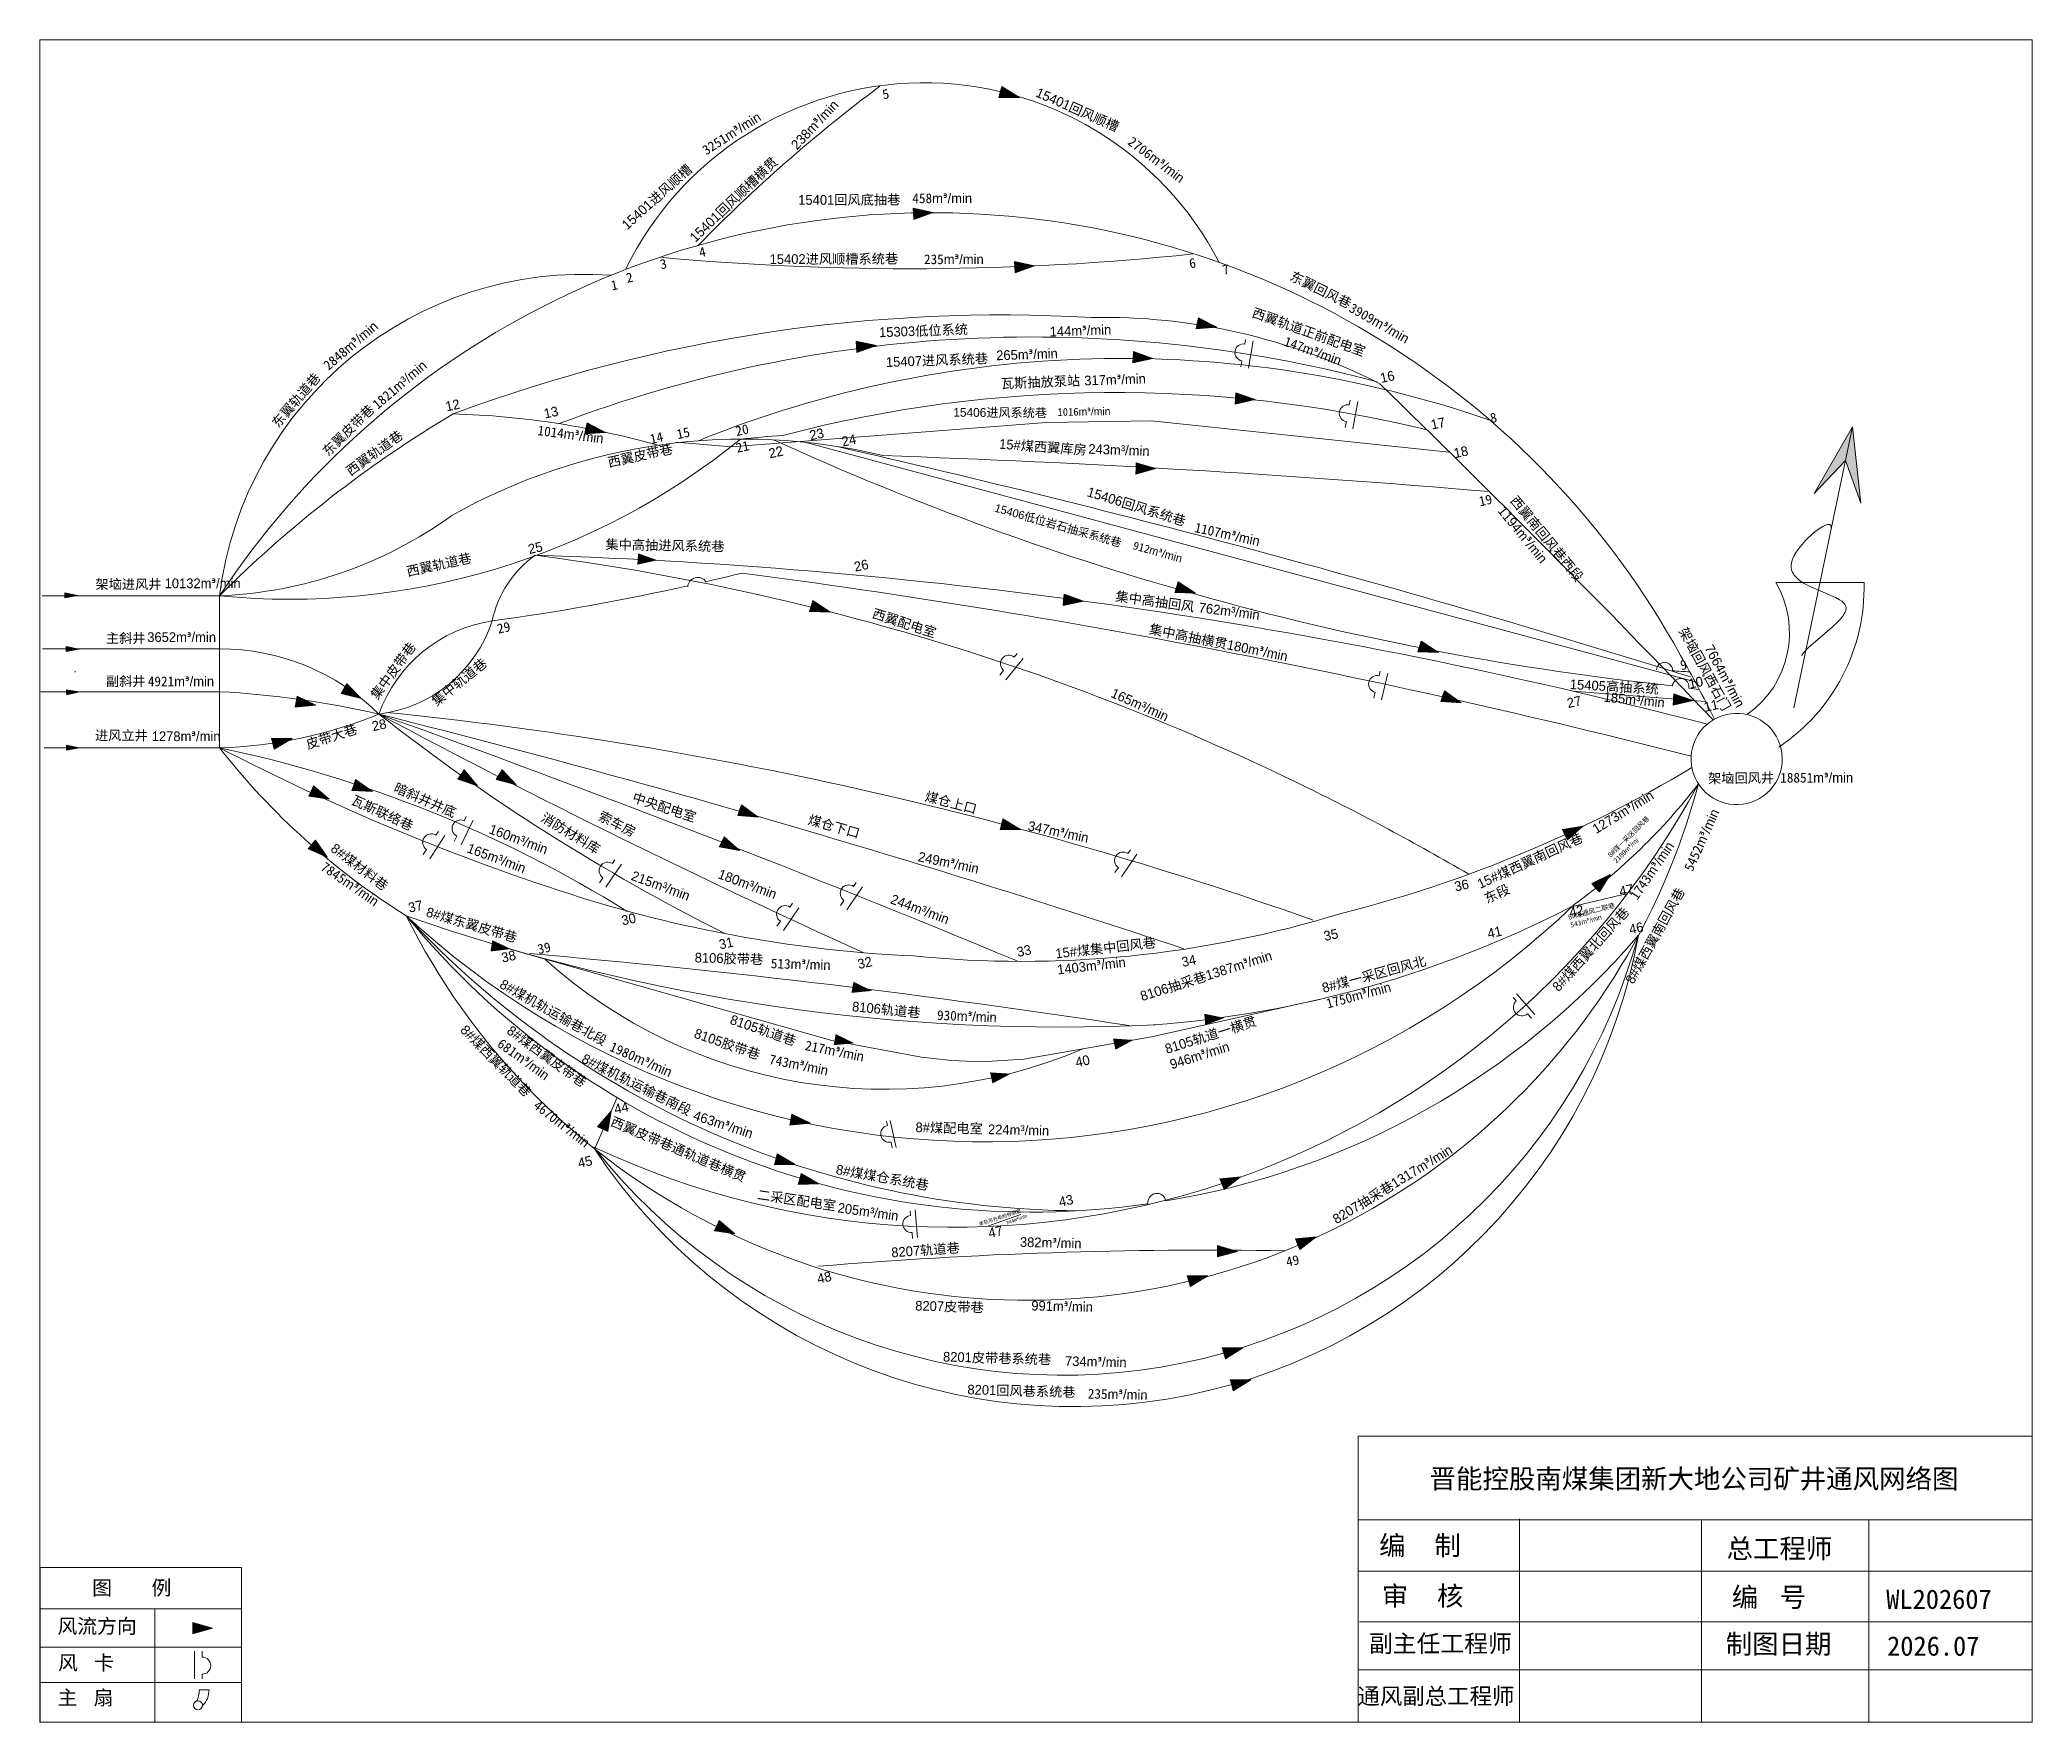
# Model space of a CAD drawing. Header units: inches. Extents: x -68206375 to -3746571, y -2437753 to 159051817.
# Drawn here: x -6213258 to -3746571, y -2437753 to -355239 of the extents above; entities outside this region: 4.
import ezdxf

# ---------------------------------------------------------------- set-up
doc = ezdxf.new("R2010")
doc.units = ezdxf.units.IN
doc.header["$MEASUREMENT"] = 0
doc.layers.get('0').update_dxf_attribs({"lineweight": 0})
doc.styles.add('宋体', font='')
doc.styles.get('宋体').set_extended_font_data('宋体')

msp = doc.modelspace()

# ---------------------------------------------------------------- texts
at = {"attachment_point": 1, "style": '宋体'}
for s, insert, char_height, width, rotation in [('\\pxsm0.96,ql;5\\P', (-5171281, -417288), 12000, 8777.68, 12.300956), ('{\\fￋￎￌ￥|b0|i0|c134|p0;15401}回风顺槽', (-4976600, -413978), 12000, 125856.57, 336.347291), ('{\\fￋￎￌ￥|b0|i0|c134|p0;238m\\fISOCPEUR|b0|i0|c134|p34;³\\fￋￎￌ￥|b0|i0|c134|p0;/min}', (-5284484, -483882), 12000, 78999.1, 46.579683), ('3251{\\fￋￎￌ￥|b0|i0|c134|p0;m\\fISOCPEUR|b0|i0|c134|p34;³\\fￋￎￌ￥|b0|i0|c134|p0;/min}', (-5394666, -488192), 12000, 87776.78, 32.631002), ('2706{\\fￋￎￌ￥|b0|i0|c134|p0;m\\fISOCPEUR|b0|i0|c134|p34;³\\fￋￎￌ￥|b0|i0|c134|p0;/min}', (-4860236, -474161), 12000, 87776.78, 323.123638), ('{\\fￋￎￌ￥|b0|i0|c134|p0;15401}进风顺槽', (-5494147, -582198), 12000, 129958.51, 42.308557), ('{\\fￋￎￌ￥|b0|i0|c134|p0;15401}回风顺槽横贯', (-5409900, -597971), 12000, 162601.63, 43.862569), ('{\\fￋￎￌ￥|b0|i0|c134|p0;15401}回风底抽巷', (-5274349, -547463), 12000, 178343.26, 0.194098), ('458{\\fￋￎￌ￥|b0|i0|c134|p0;m\\fISOCPEUR|b0|i0|c134|p34;³\\fￋￎￌ￥|b0|i0|c134|p0;/min}', (-5133013, -545414), 12000, 78999.1, 0.051865), ('\\pxsm0.96,ql;4\\P', (-5398305, -612856), 12000, 8777.68, 12.300956), ('\\pxsm0.96,ql;3\\P', (-5446617, -627591), 12000, 8777.68, 12.300956), ('{\\fￋￎￌ￥|b0|i0|c134|p0;15402}进风顺槽系统巷', (-5309773, -620695), 12000, 178343.26, 0.194098), ('235{\\fￋￎￌ￥|b0|i0|c134|p0;m\\fISOCPEUR|b0|i0|c134|p34;³\\fￋￎￌ￥|b0|i0|c134|p0;/min}', (-5118615, -620876), 12000, 78999.1, 0.051865), ('\\pxsm0.96,ql;6\\P', (-4791488, -626608), 12000, 8777.68, 12.300956), ('\\pxsm0.96,ql;7\\P', (-4750220, -634397), 12000, 8777.68, 12.300956), ('\\pxsm0.96,ql;1\\P', (-5507330, -653793), 12000, 8777.68, 12.300956), ('\\pxsm0.96,ql;2\\P', (-5488505, -644387), 12000, 8777.68, 12.300956), ('\\pxsm0.96,ql;\\fￋￎￌ￥|b0|i0;东翼回风巷\\fￋￎￌ￥|b0|i0;\\P', (-4661431, -641004), 12000, 87767.78, 333.737735), ('\\pxsm0.96,ql;\\fￋￎￌ￥|b0|i0;西翼轨道正前配电室\\fￋￎￌ￥|b0|i0;\\P', (-4709497, -686345), 12000, 157982, 340.369421), ('3909{\\fￋￎￌ￥|b0|i0|c134|p0;m\\fISOCPEUR|b0|i0|c134|p34;³\\fￋￎￌ￥|b0|i0|c134|p0;/min}', (-4587594, -680444), 12000, 87776.78, 330.262345), ('2848{\\fￋￎￌ￥|b0|i0|c134|p0;m\\fISOCPEUR|b0|i0|c134|p34;³\\fￋￎￌ￥|b0|i0|c134|p0;/min}', (-5863605, -755773), 12000, 87776.78, 40.415457), ('{\\fￋￎￌ￥|b0|i0|c134|p0;15303}低位系统', (-5174463, -711414), 12000, 123611.94, 2.190296), ('{\\fￋￎￌ￥|b0|i0|c134|p0;144m\\fISOCPEUR|b0|i0|c134|p34;³\\fￋￎￌ￥|b0|i0|c134|p0;/min}', (-4963185, -710458), 12000, 78999.1, 1.955612), ('{\\fￋￎￌ￥|b0|i0|c134|p0;265m\\fISOCPEUR|b0|i0|c134|p34;³\\fￋￎￌ￥|b0|i0|c134|p0;/min}', (-5029380, -739911), 12000, 78999.1, 1.955612), ('147{\\fￋￎￌ￥|b0|i0|c134|p0;m\\fISOCPEUR|b0|i0|c134|p34;³\\fￋￎￌ￥|b0|i0|c134|p0;/min}', (-4669956, -722181), 12000, 78999.1, 340.23142), ('\\pxsm0.96,ql;1821\\fￋￎￌ￥|b0|i0;m³/min\\fￋￎￌ￥|b0|i0;\\P', (-5802857, -804112), 12000, 87776.78, 40.415457), ('{\\fￋￎￌ￥|b0|i0|c134|p0;15407}进风系统巷', (-5165970, -748283), 12000, 142764.85, 2.190296), ('\\pxsm0.96,ql;\\fￋￎￌ￥|b0|i0;东翼轨道巷\\fￋￎￌ￥|b0|i0;\\P', (-5927276, -828497), 12000, 87767.78, 49.399845), ('\\pxsm0.96,ql;\\fￋￎￌ￥|b0|i0;瓦斯抽放泵站\\fￋￎￌ￥|b0|i0;\\P', (-5023655, -774669), 12000, 105321.33, 2.190296), ('{\\fￋￎￌ￥|b0|i0|c134|p0;317m\\fISOCPEUR|b0|i0|c134|p34;³\\fￋￎￌ￥|b0|i0|c134|p0;/min}', (-4920356, -771043), 12000, 78999.1, 1.955612), ('\\pxsm0.96,ql;\\fￋￎￌ￥|b0|i0;16\\fￋￎￌ￥|b0|i0;\\P', (-4554936, -768336), 12000, 17555.36, 12.300956), ('\\pxsm0.96,ql;\\fￋￎￌ￥|b0|i0;东翼皮带巷\\fￋￎￌ￥|b0|i0;\\P', (-5864885, -862831), 12000, 87767.78, 44.402443), ('\\pxsm0.96,ql;\\fￋￎￌ￥|b0|i0;12\\fￋￎￌ￥|b0|i0;\\P', (-5712169, -803550), 12000, 17555.36, 12.300956), ('\\pxsm0.96,ql;\\fￋￎￌ￥|b0|i0;13\\fￋￎￌ￥|b0|i0;\\P', (-5590416, -812399), 12000, 17555.36, 12.300956), ('{\\fￋￎￌ￥|b0|i0|c134|p0;15406}进风系统巷', (-5082263, -810732), 11001.61, 184231.22, 359.567606), ('1016{\\fￋￎￌ￥|b0|i0|c134|p0;m\\fISOCPEUR|b0|i0|c134|p34;³\\fￋￎￌ￥|b0|i0|c134|p0;/min}', (-4953341, -811153), 9576.21, 63042.65, 0.851441), ('1014{\\fￋￎￌ￥|b0|i0|c134|p0;m\\fISOCPEUR|b0|i0|c134|p34;³\\fￋￎￌ￥|b0|i0|c134|p0;/min}', (-5596112, -832525), 12000, 87776.78, 352.745303), ('\\pxsm0.96,ql;15\\P', (-5425947, -837881), 12000, 17555.36, 12.300956), ('\\pxsm0.96,ql;20\\P', (-5353109, -834077), 12000, 17555.36, 12.300956), ('\\pxsm0.96,ql;\\fￋￎￌ￥|b0|i0;23\\fￋￎￌ￥|b0|i0;\\P', (-5261462, -839386), 12000, 17555.36, 12.300956), ('\\pxsm0.96,ql;\\fￋￎￌ￥|b0|i0;17\\fￋￎￌ￥|b0|i0;\\P', (-4492245, -826101), 12000, 17555.36, 12.300956), ('\\pxsm0.96,ql;8\\P', (-4418853, -817906), 12000, 17555.36, 12.300956), ('\\pxsm0.96,ql;\\fￋￎￌ￥|b0|i0;西翼轨道巷\\fￋￎￌ￥|b0|i0;\\P', (-5835825, -885828), 12000, 87767.78, 35.98114), ('\\pxsm0.96,ql;\\fￋￎￌ￥|b0|i0;西翼皮带巷\\fￋￎￌ￥|b0|i0;\\P', (-5511315, -872645), 12000, 87767.78, 12.300956), ('\\pxsm0.96,ql;14\\P', (-5459025, -843943), 12000, 17555.36, 12.300956), ('\\pxsm0.96,ql;21\\P', (-5352533, -854790), 12000, 17555.36, 12.300956), ('\\pxsm0.96,ql;\\fￋￎￌ￥|b0|i0;22\\fￋￎￌ￥|b0|i0;\\P', (-5311961, -861662), 12000, 17555.36, 12.300956), ('\\pxsm0.96,ql;\\fￋￎￌ￥|b0|i0;24\\fￋￎￌ￥|b0|i0;\\P', (-5221604, -847063), 12000, 17555.36, 12.300956), ('\\pxsm0.96,ql;\\fￋￎￌ￥|b0|i0;15#煤西翼库房\\fￋￎￌ￥|b0|i0;\\P', (-5025055, -849327), 12000, 114100.81, 355.964598), ('\\pxsm0.96,ql;\\fￋￎￌ￥|b0|i0;243m³/min\\fￋￎￌ￥|b0|i0;\\P', (-4914812, -855541), 12000, 78999.1, 357.848727), ('\\pxsm0.96,ql;\\fￋￎￌ￥|b0|i0;18\\fￋￎￌ￥|b0|i0;\\P', (-4463825, -861459), 12000, 17555.36, 12.300956), ('{\\fￋￎￌ￥|b0|i0|c134|p0;15406}回风系统巷', (-4914116, -908469), 12000, 144586.64, 342.878542), ('{\\fￋￎￌ￥|b0|i0|c134|p0;15406}低位岩石抽采系统巷', (-5029201, -929281), 10135.57, 209985.7, 344.215506), ('\\pxsm0.96,ql;19\\P', (-4432668, -920980), 12000, 17555.36, 12.300956), ('西翼南回风巷西段{\\fￋￎￌ￥|b0|i0|c134|p0;1194m\\fISOCPEUR|b0|i0|c134|p34;³\\fￋￎￌ￥|b0|i0|c134|p0;/min}', (-4384348, -918302), 12000, 146218.94, 309.427902), ('1107{\\fￋￎￌ￥|b0|i0|c134|p0;m\\fISOCPEUR|b0|i0|c134|p34;³\\fￋￎￌ￥|b0|i0|c134|p0;/min}', (-4781886, -952621), 12000, 87776.78, 347.656571), ('\\pxsm0.96,ql;\\fￋￎￌ￥|b0|i0;25\\fￋￎￌ￥|b0|i0;\\P', (-5609822, -980060), 12000, 17555.36, 12.300956), ('\\pxsm0.96,ql;\\fￋￎￌ￥|b0|i0;集中高抽进风系统巷\\fￋￎￌ￥|b0|i0;\\P', (-5512902, -973708), 12000, 157982, 358.997396), ('912{\\fￋￎￌ￥|b0|i0|c134|p0;m\\fISOCPEUR|b0|i0|c134|p34;³\\fￋￎￌ￥|b0|i0|c134|p0;/min}', (-4857844, -975795), 10135.57, 66725.1, 344.215506), ('\\pxsm0.96,ql;\\fￋￎￌ￥|b0|i0;西翼轨道巷\\fￋￎￌ￥|b0|i0;\\P', (-5760448, -1007741), 12000, 87767.78, 12.300956), ('\\pxsm0.96,ql;\\fￋￎￌ￥|b0|i0;26\\fￋￎￌ￥|b0|i0;\\P', (-5206287, -1001920), 12000, 17555.36, 12.300956), ('{\\fￋￎￌ￥|b0|i0|c134|p0;10132m\\fISOCPEUR|b0|i0|c134|p34;³\\fￋￎￌ￥|b0|i0|c134|p0;/min}', (-6058781, -1022029), 12000, 87776.78, 0.026426), ('\\pxsm0.96,ql;\\fￋￎￌ￥|b0|i0;西翼配电室\\fￋￎￌ￥|b0|i0;\\P', (-5180024, -1058787), 12000, 87767.78, 342.000963), ('\\pxsm0.96,ql;\\fￋￎￌ￥|b0|i0;集中高抽回风\\fￋￎￌ￥|b0|i0;\\P', (-4880379, -1037689), 12000, 105321.33, 352.076738), ('\\pxsm0.96,ql;\\fￋￎￌ￥|b0|i0;762m³/min\\fￋￎￌ￥|b0|i0;\\P', (-4777499, -1051862), 12000, 78999.1, 352.876502), ('\\pxsm0.96,ql;29\\P', (-5648243, -1078688), 12000, 17555.36, 12.300956), ('集中高抽横贯{\\fￋￎￌ￥|b0|i0|c134|p0;180m\\fISOCPEUR|b0|i0|c134|p34;³\\fￋￎￌ￥|b0|i0|c134|p0;/min}', (-4838239, -1078268), 12000, 199645.6, 348.597086), ('架垴回风西石门', (-4174085, -1080819), 12000, 140202.4, 298.738019), ('{\\fￋￎￌ￥|b0|i0|c134|p0;3652m\\fISOCPEUR|b0|i0|c134|p34;³\\fￋￎￌ￥|b0|i0|c134|p0;/min}', (-6080291, -1088605), 12000, 87776.78, 0.026426), ('\\pxsm0.96,ql;\\fￋￎￌ￥|b0|i0;集中皮带巷\\fￋￎￌ￥|b0|i0;\\P', (-5804971, -1165696), 12000, 87767.78, 53.807556), ('{\\fￋￎￌ￥|b0|i0|c134|p0;7664m\\fISOCPEUR|b0|i0|c134|p34;³\\fￋￎￌ￥|b0|i0|c134|p0;/min}', (-4142133, -1102308), 12000, 87776.78, 298.25871), ('\\pxsm0.96,ql;\\fￋￎￌ￥|b0|i0;集中轨道巷\\fￋￎￌ￥|b0|i0;\\P', (-5729662, -1171195), 12000, 87767.78, 38.883027), ('\\pxsm0.96,ql;9\\P', (-4183399, -1123845), 12000, 17555.36, 12.300956), ('4921{\\fￋￎￌ￥|b0|i0|c134|p0;m\\fISOCPEUR|b0|i0|c134|p34;³\\fￋￎￌ￥|b0|i0|c134|p0;/min}', (-6079598, -1143392), 12000, 87776.78, 0.026426), ('\\pxsm0.96,ql;\\fￋￎￌ￥|b0|i0;165m³/min\\fￋￎￌ￥|b0|i0;\\P', (-4883436, -1157289), 12000, 78999.1, 335.85358), ('{\\fￋￎￌ￥|b0|i0|c134|p0;15405}高抽系统', (-4318545, -1146889), 12000, 125480.8, 356.927139), ('\\pxsm0.96,ql;\\fￋￎￌ￥|b0|i0;10\\fￋￎￌ￥|b0|i0;\\P', (-4172988, -1146806), 12000, 17555.36, 12.300956), ('\\pxsm0.96,ql;\\fￋￎￌ￥|b0|i0;27\\fￋￎￌ￥|b0|i0;\\P', (-4323575, -1170802), 12000, 17555.36, 12.300956), ('\\pxsm0.96,ql;\\fￋￎￌ￥|b0|i0;185m³/min\\fￋￎￌ￥|b0|i0;\\P', (-4276353, -1162483), 12000, 78999.1, 354.38884), ('\\pxsm0.96,ql;\\fￋￎￌ￥|b0|i0;11\\fￋￎￌ￥|b0|i0;\\P', (-4154064, -1175445), 12000, 17555.36, 12.300956), ('\\pxsm0.96,ql;\\fￋￎￌ￥|b0|i0;皮带大巷\\fￋￎￌ￥|b0|i0;\\P', (-5885195, -1222034), 12000, 70214.22, 17.793509), ('\\pxsm0.96,ql;\\fￋￎￌ￥|b0|i0;28\\fￋￎￌ￥|b0|i0;\\P', (-5803162, -1199402), 12000, 17555.36, 12.300956), ('{\\fￋￎￌ￥|b0|i0|c134|p0;1278m\\fISOCPEUR|b0|i0|c134|p34;³\\fￋￎￌ￥|b0|i0|c134|p0;/min}', (-6074740, -1211356), 12000, 87776.78, 0.026426), ('\\pxsm0.96,ql;\\fￋￎￌ￥|b0|i0;暗斜井井底\\fￋￎￌ￥|b0|i0;\\P', (-5771304, -1274309), 12000, 87767.78, 336.320172), ('\\pxsm0.96,ql;\\fￋￎￌ￥|b0|i0;架垴回风井\\fￋￎￌ￥|b0|i0;\\P', (-4147905, -1263460), 12000, 87767.78, 0.627395), ('18851{\\fￋￎￌ￥|b0|i0|c134|p0;m\\fISOCPEUR|b0|i0|c134|p34;³\\fￋￎￌ￥|b0|i0|c134|p0;/min}', (-4058472, -1262605), 12000, 96554.46, 0.026426), ('\\pxsm0.96,ql;\\fￋￎￌ￥|b0|i0;瓦斯联络巷\\fￋￎￌ￥|b0|i0;\\P', (-5823927, -1289544), 12000, 87767.78, 335.468896), ('\\pxsm0.96,ql;\\fￋￎￌ￥|b0|i0;中央配电室\\fￋￎￌ￥|b0|i0;\\P', (-5477053, -1286496), 12000, 87767.78, 341.578697), ('\\pxsm0.96,ql;\\fￋￎￌ￥|b0|i0;煤仓上口\\fￋￎￌ￥|b0|i0;\\P', (-5115305, -1285318), 12000, 70214.22, 345.285885), ('{\\fￋￎￌ￥|b0|i0|c134|p0;1273m\\fISOCPEUR|b0|i0|c134|p34;³\\fￋￎￌ￥|b0|i0|c134|p0;/min}', (-4292577, -1328262), 12000, 87776.78, 31.555411), ('\\pxsm0.96,ql;\\fￋￎￌ￥|b0|i0;160m³/min\\fￋￎￌ￥|b0|i0;\\P', (-5653983, -1325904), 12000, 78999.1, 339.621362), ('\\pxsm0.96,ql;\\fￋￎￌ￥|b0|i0;消防材料库\\fￋￎￌ￥|b0|i0;\\P', (-5587847, -1310994), 12000, 87767.78, 328.809065), ('\\pxsm0.96,ql;\\fￋￎￌ￥|b0|i0;索车房\\fￋￎￌ￥|b0|i0;\\P', (-5517597, -1309236), 12000, 52660.67, 332.983034), ('\\pxsm0.96,ql;\\fￋￎￌ￥|b0|i0;煤仓下口\\fￋￎￌ￥|b0|i0;\\P', (-5259838, -1314164), 12000, 70214.22, 344.09858), ('{\\fￋￎￌ￥|b0|i0|c134|p0;347m\\fISOCPEUR|b0|i0|c134|p34;³\\fￋￎￌ￥|b0|i0|c134|p0;/min}', (-4988411, -1321959), 12000, 78999.1, 348.25172), ('{\\fￋￎￌ￥|b0|i0|c134|p0;8#}煤一采区回风巷{\\fￋￎￌ￥|b0|i0|c134|p0;2189m\\fISOCPEUR|b0|i0|c134|p34;³\\fￋￎￌ￥|b0|i0|c134|p0;/mi}', (-4272606, -1363410), 6000, 75725.06, 44.709365), ('5452{\\fￋￎￌ￥|b0|i0|c134|p0;m\\fISOCPEUR|b0|i0|c134|p34;³\\fￋￎￌ￥|b0|i0|c134|p0;/min}', (-4177992, -1380840), 12000, 87776.78, 65.875433), ('\\pxsm0.96,ql;\\fￋￎￌ￥|b0|i0;8#煤材料巷\\fￋￎￌ￥|b0|i0;\\P', (-5847060, -1349065), 12000, 113468.11, 322.748234), ('\\pxsm0.96,ql;\\fￋￎￌ￥|b0|i0;165m³/min\\fￋￎￌ￥|b0|i0;\\P', (-5681292, -1349403), 12000, 78999.1, 339.621362), ('{\\fￋￎￌ￥|b0|i0|c134|p0;15#}煤西翼南回风巷{\\fￋￎￌ￥|b0|i0|c134|p0;\\P}东段', (-4435017, -1395421), 12000, 164583.31, 24.692463), ('1743{\\fￋￎￌ￥|b0|i0|c134|p0;m\\fISOCPEUR|b0|i0|c134|p34;³\\fￋￎￌ￥|b0|i0|c134|p0;/min}', (-4245332, -1414053), 12000, 87776.78, 55.577494), ('7845{\\fￋￎￌ￥|b0|i0|c134|p0;m\\fISOCPEUR|b0|i0|c134|p34;³\\fￋￎￌ￥|b0|i0|c134|p0;/min}', (-5859685, -1371985), 12000, 87776.78, 325.393593), ('{\\fￋￎￌ￥|b0|i0|c134|p0;249m\\fISOCPEUR|b0|i0|c134|p34;³\\fￋￎￌ￥|b0|i0|c134|p0;/min}', (-5124345, -1360113), 12000, 78999.1, 348.25172), ('\\pxsm0.96,ql;\\fￋￎￌ￥|b0|i0;215m³/min\\fￋￎￌ￥|b0|i0;\\P', (-5477986, -1383514), 12000, 78999.1, 339.621362), ('\\pxsm0.96,ql;\\fￋￎￌ￥|b0|i0;180m³/min\\fￋￎￌ￥|b0|i0;\\P', (-5370558, -1381489), 12000, 78999.1, 339.621362), ('\\pxsm0.96,ql;\\fￋￎￌ￥|b0|i0;36\\fￋￎￌ￥|b0|i0;\\P', (-4462990, -1397833), 12000, 17555.36, 12.300956), ('{\\fￋￎￌ￥|b0|i0|c134|p0;47}', (-4258941, -1403796), 12000, 17555.36, 12.300956), ('\\pxsm0.96,ql;\\fￋￎￌ￥|b0|i0;8#煤西翼南回风巷\\fￋￎￌ￥|b0|i0;\\P', (-4250847, -1519240), 12000, 170381.32, 61.008531), ('\\pxsm0.96,ql;\\fￋￎￌ￥|b0|i0;37\\fￋￎￌ￥|b0|i0;\\P', (-5758209, -1423959), 12000, 17555.36, 12.300956), ('\\pxsm0.96,ql;\\fￋￎￌ￥|b0|i0;8#煤东翼皮带巷\\fￋￎￌ￥|b0|i0;\\P', (-5732614, -1428580), 12000, 148217.94, 343.705162), ('\\pxsm0.96,ql;\\fￋￎￌ￥|b0|i0;244m³/min\\fￋￎￌ￥|b0|i0;\\P', (-5157053, -1412544), 12000, 78999.1, 339.621362), ('\\pxsm0.96,ql;\\fￋￎￌ￥|b0|i0;8#煤西翼北回风巷\\fￋￎￌ￥|b0|i0;\\P', (-4341884, -1526305), 12000, 180622.18, 48.163558), ('{\\fￋￎￌ￥|b0|i0|c134|p0;8#}煤通风二联巷543{\\fￋￎￌ￥|b0|i0|c134|p0;m\\fISOCPEUR|b0|i0|c134|p34;³\\fￋￎￌ￥|b0|i0|c134|p0;/min}', (-4321643, -1438796), 6000, 73586.95, 15.082342), ('\\pxsm0.96,ql;\\fￋￎￌ￥|b0|i0;42\\fￋￎￌ￥|b0|i0;\\P', (-4320763, -1429685), 12000, 17555.36, 12.300956), ('\\pxsm0.96,ql;\\fￋￎￌ￥|b0|i0;30\\fￋￎￌ￥|b0|i0;\\P', (-5494247, -1439788), 12000, 17555.36, 12.300956), ('\\pxsm0.96,ql;\\fￋￎￌ￥|b0|i0;41\\fￋￎￌ￥|b0|i0;\\P', (-4422169, -1456017), 12000, 17555.36, 12.300956), ('\\pxsm0.96,ql;\\fￋￎￌ￥|b0|i0;46\\fￋￎￌ￥|b0|i0;\\P', (-4246784, -1450891), 12000, 17555.36, 12.300956), ('\\pxsm0.96,ql;39\\P', (-5598176, -1475339), 12000, 17555.36, 12.300956), ('\\pxsm0.96,ql;\\fￋￎￌ￥|b0|i0;31\\fￋￎￌ￥|b0|i0;\\P', (-5373583, -1469553), 12000, 17555.36, 12.300956), ('\\pxsm0.96,ql;\\fￋￎￌ￥|b0|i0;33\\fￋￎￌ￥|b0|i0;\\P', (-5004731, -1478950), 12000, 17555.36, 12.300956), ('{\\fￋￎￌ￥|b0|i0|c134|p0;15#}煤集中回风巷{\\fￋￎￌ￥|b0|i0|c134|p0;1403m\\fISOCPEUR|b0|i0|c134|p34;³\\fￋￎￌ￥|b0|i0|c134|p0;/min}', (-4956566, -1480504), 12000, 148508.79, 6.492185), ('\\pxsm0.96,ql;\\fￋￎￌ￥|b0|i0;35\\fￋￎￌ￥|b0|i0;\\P', (-4624782, -1459134), 12000, 17555.36, 12.300956), ('\\pxsm0.96,ql;\\fￋￎￌ￥|b0|i0;38\\fￋￎￌ￥|b0|i0;\\P', (-5642934, -1485820), 12000, 17555.36, 12.300956), ('\\pxsm0.96,ql;\\fￋￎￌ￥|b0|i0;8106胶带巷\\fￋￎￌ￥|b0|i0;\\P', (-5402276, -1485193), 12000, 109535.16, 358.397934), ('513{\\fￋￎￌ￥|b0|i0|c134|p0;m\\fISOCPEUR|b0|i0|c134|p34;³\\fￋￎￌ￥|b0|i0|c134|p0;/min}', (-5308023, -1492435), 12000, 87776.78, 358.161988), ('\\pxsm0.96,ql;\\fￋￎￌ￥|b0|i0;32\\fￋￎￌ￥|b0|i0;\\P', (-5201834, -1493827), 12000, 17555.36, 12.300956), ('{\\fￋￎￌ￥|b0|i0|c134|p0;8106}抽采巷{\\fￋￎￌ￥|b0|i0|c134|p0;1387m\\fISOCPEUR|b0|i0|c134|p34;³\\fￋￎￌ￥|b0|i0|c134|p0;/min}', (-4852156, -1533834), 12000, 175548.15, 17.62293), ('\\pxsm0.96,ql;\\fￋￎￌ￥|b0|i0;34\\fￋￎￌ￥|b0|i0;\\P', (-4800772, -1491346), 12000, 17555.36, 12.300956), ('{\\fￋￎￌ￥|b0|i0|c134|p0;8#}煤一采区回风北1750{\\fￋￎￌ￥|b0|i0|c134|p0;m\\fISOCPEUR|b0|i0|c134|p34;³\\fￋￎￌ￥|b0|i0|c134|p0;/min}', (-4627002, -1523460), 12000, 147173.91, 15.082342), ('\\pxsm0.96,ql;\\fￋￎￌ￥|b0|i0;8#煤机轨运输巷北段\\fￋￎￌ￥|b0|i0;\\P', (-5639265, -1517483), 12000, 157983.8, 330.660267), ('\\pxsm0.96,ql;\\fￋￎￌ￥|b0|i0;8106轨道巷\\fￋￎￌ￥|b0|i0;\\P', (-5206943, -1545701), 12000, 107989.3, 354.613157), ('{\\fￋￎￌ￥|b0|i0|c134|p0;8#}煤西翼轨道巷', (-5685155, -1573525), 12000, 141746.96, 314.646109), ('{\\fￋￎￌ￥|b0|i0|c134|p0;8#}煤西翼皮带巷\\P681{\\fￋￎￌ￥|b0|i0|c134|p0;m\\fISOCPEUR|b0|i0|c134|p34;³\\fￋￎￌ￥|b0|i0|c134|p0;/min}', (-5629205, -1574619), 12000, 135783.25, 324.19644), ('\\pxsm0.96,ql;\\fￋￎￌ￥|b0|i0;8105轨道巷\\fￋￎￌ￥|b0|i0;\\P', (-5355908, -1561671), 12000, 106052.7, 341.059393), ('930{\\fￋￎￌ￥|b0|i0|c134|p0;m\\fISOCPEUR|b0|i0|c134|p34;³\\fￋￎￌ￥|b0|i0|c134|p0;/min}', (-5102165, -1556391), 12000, 87776.78, 357.568431), ('{\\fￋￎￌ￥|b0|i0|c134|p0;8105}轨道一横贯{\\fￋￎￌ￥|b0|i0|c134|p0;946m\\fISOCPEUR|b0|i0|c134|p34;³\\fￋￎￌ￥|b0|i0|c134|p0;/min}', (-4821553, -1599121), 12000, 175548.15, 17.62293), ('1980{\\fￋￎￌ￥|b0|i0|c134|p0;m\\fISOCPEUR|b0|i0|c134|p34;³\\fￋￎￌ￥|b0|i0|c134|p0;/min}', (-5504104, -1595242), 12000, 87776.78, 336.073862), ('{\\fￋￎￌ￥|b0|i0|c134|p0;8105}胶带巷', (-5400368, -1578800), 12000, 106052.7, 341.059393), ('217{\\fￋￎￌ￥|b0|i0|c134|p0;m\\fISOCPEUR|b0|i0|c134|p34;³\\fￋￎￌ￥|b0|i0|c134|p0;/min}', (-5264299, -1593810), 12000, 78999.1, 348.603628), ('\\pxsm0.96,ql;\\fￋￎￌ￥|b0|i0;8#煤机轨运输巷南段\\fￋￎￌ￥|b0|i0;\\P', (-5538203, -1609807), 12000, 157983.8, 333.441477), ('743{\\fￋￎￌ￥|b0|i0|c134|p0;m\\fISOCPEUR|b0|i0|c134|p34;³\\fￋￎￌ￥|b0|i0|c134|p0;/min}', (-5308760, -1610940), 12000, 78999.1, 348.603628), ('\\pxsm0.96,ql;\\fￋￎￌ￥|b0|i0;40\\fￋￎￌ￥|b0|i0;\\P', (-4932278, -1615389), 12000, 17555.36, 12.300956), ('4670{\\fￋￎￌ￥|b0|i0|c134|p0;m\\fISOCPEUR|b0|i0|c134|p34;³\\fￋￎￌ￥|b0|i0|c134|p0;/min}', (-5595762, -1667176), 12000, 87776.78, 322.026312), ('\\pxsm0.96,ql;\\fￋￎￌ￥|b0|i0;44\\fￋￎￌ￥|b0|i0;\\P', (-5503244, -1673249), 12000, 17555.36, 12.300956), ('\\pxsm0.96,ql;\\fￋￎￌ￥|b0|i0;西翼皮带巷通轨道巷横贯\\fￋￎￌ￥|b0|i0;\\P', (-5502950, -1687651), 12000, 193089.11, 336.881999), ('{\\fￋￎￌ￥|b0|i0|c134|p0;463m\\fISOCPEUR|b0|i0|c134|p34;³\\fￋￎￌ￥|b0|i0|c134|p0;/min}', (-5401532, -1680241), 12000, 78999.1, 341.902942), ('{\\fￋￎￌ￥|b0|i0|c134|p0;8#}煤配电室', (-5128960, -1695294), 12000, 96185.16, 358.673292), ('\\pxsm0.96,ql;\\fￋￎￌ￥|b0|i0;224m³/min\\fￋￎￌ￥|b0|i0;\\P', (-5039222, -1697806), 12000, 78999.1, 358.565229), ('{\\fￋￎￌ￥|b0|i0|c134|p0;8207}抽采巷{\\fￋￎￌ￥|b0|i0|c134|p0;1317m\\fISOCPEUR|b0|i0|c134|p34;³\\fￋￎￌ￥|b0|i0|c134|p0;/min}', (-4614155, -1811294), 12000, 175548.15, 31.521487), ('\\pxsm0.96,ql;\\fￋￎￌ￥|b0|i0;45\\fￋￎￌ￥|b0|i0;\\P', (-5548237, -1740070), 12000, 17555.36, 12.300956), ('{\\fￋￎￌ￥|b0|i0|c134|p0;8#}煤煤仓系统巷', (-5226260, -1747437), 12000, 136504.44, 350.137887), ('\\pxsm0.96,ql;\\fￋￎￌ￥|b0|i0;二采区配电室\\fￋￎￌ￥|b0|i0;\\P', (-5323988, -1778456), 12000, 105321.33, 351.692967), ('\\pxsm0.96,ql;\\fￋￎￌ￥|b0|i0;205m³/min\\fￋￎￌ￥|b0|i0;\\P', (-5224456, -1794691), 12000, 78999.1, 351.868122), ('\\pxsm0.96,ql;\\fￋￎￌ￥|b0|i0;43\\fￋￎￌ￥|b0|i0;\\P', (-4952830, -1788230), 12000, 17555.36, 12.300956), ('\\pxsm0.96,ql;\\fￋￎￌ￥|b0|i0;单轨吊充电检修硐室\\fￋￎￌ￥|b0|i0;\\P', (-5051127, -1819368), 4320, 56873.52, 18.23814), ('\\pxsm0.96,ql;\\fￋￎￌ￥|b0|i0;47\\fￋￎￌ￥|b0|i0;\\P', (-5040124, -1826800), 12000, 17555.36, 12.300956), ('244m{\\fISOCPEUR|b0|i0|c134|p34;³\\fￋￎￌ￥|b0|i0|c134|p0;/min}', (-5017325, -1817934), 4320, 32757.01, 20.149409), ('\\pxsm0.96,ql;\\fￋￎￌ￥|b0|i0;8207轨道巷\\fￋￎￌ￥|b0|i0;\\P', (-5159493, -1850461), 12000, 126507.44, 4.177152), ('{\\fￋￎￌ￥|b0|i0|c134|p0;382m\\fISOCPEUR|b0|i0|c134|p34;³\\fￋￎￌ￥|b0|i0|c134|p0;/min}', (-4999631, -1837347), 12000, 78999.1, 358.565229), ('\\pxsm0.96,ql;49\\P', (-4671507, -1862486), 12000, 17555.36, 12.300956), ('\\pxsm0.96,ql;\\fￋￎￌ￥|b0|i0;48\\fￋￎￌ￥|b0|i0;\\P', (-5252043, -1883309), 12000, 17555.36, 12.300956), ('\\pxsm0.96,ql;\\fￋￎￌ￥|b0|i0;8207皮带巷\\fￋￎￌ￥|b0|i0;\\P', (-5129259, -1916161), 12000, 130185.15, 358.537665), ('{\\fￋￎￌ￥|b0|i0|c134|p0;991m\\fISOCPEUR|b0|i0|c134|p34;³\\fￋￎￌ￥|b0|i0|c134|p0;/min}', (-4985584, -1916123), 12000, 87776.78, 358.71282), ('\\pxsm0.96,ql;\\fￋￎￌ￥|b0|i0;8201皮带巷系统巷\\fￋￎￌ￥|b0|i0;\\P', (-5094868, -1979353), 12000, 183985.55, 358.537665), ('{\\fￋￎￌ￥|b0|i0|c134|p0;734m\\fISOCPEUR|b0|i0|c134|p34;³\\fￋￎￌ￥|b0|i0|c134|p0;/min}', (-4943854, -1984696), 12000, 78999.1, 358.71282), ('\\pxsm0.96,ql;\\fￋￎￌ￥|b0|i0;8201回风巷系统巷\\fￋￎￌ￥|b0|i0;\\P', (-5064667, -2019955), 12000, 170502.71, 358.537665), ('235{\\fￋￎￌ￥|b0|i0|c134|p0;m\\fISOCPEUR|b0|i0|c134|p34;³\\fￋￎￌ￥|b0|i0|c134|p0;/min}', (-4915634, -2025086), 12000, 78999.1, 358.71282)]:
    msp.add_mtext(s, dxfattribs=dict(at, insert=insert, char_height=char_height, width=width, rotation=rotation))
for s, insert, char_height, width in [('\\pxsm0.96,ql;\\fￋￎￌ￥|b0|i0;架垴进风井\\fￋￎￌ￥|b0|i0;\\P', (-6144437, -1023079), 12000, 87767.78), ('\\pxsm0.96,ql;\\fﾷￂￋￎ|b0|i0;主斜井\\fￋￎￌ￥|b0|i0;\\P', (-6131523, -1089800), 12000, 52666.07), ('\\pxsm0.96,ql;副斜井\\P', (-6131523, -1143178), 12000, 52660.67), ('\\pxsm0.96,ql;\\fￋￎￌ￥|b0|i0;进风立井\\fￋￎￌ￥|b0|i0;\\P', (-6145031, -1210257), 12000, 70214.22), ('\\pxsm0.96,ql;\\fￋￎￌ￥|b0|i0;晋能控股南煤集团新大地公司矿井通风网络图\\fￋￎￌ￥|b0|i0;\\P', (-4492613, -2124435), 24000, 702142.21), ('\\pxsm0.96,ql;\\fￋￎￌ￥|b0|i0;编\\fￋￎￌ￥|b0|i0;    \\fￋￎￌ￥|b0|i0;制\\fￋￎￌ￥|b0|i0;\\P', (-4555092, -2207009), 24000, 154825.93), ('\\pxsm0.96,ql;\\fￋￎￌ￥|b0|i0;总工程师\\fￋￎￌ￥|b0|i0;\\P', (-4124950, -2210774), 24000, 140428.44), ('\\pxsm0.96,ql;图    例\\P', (-6148488, -2262429), 18000, 118306.02), ('审{\\fￋￎￌ￥|b0|i0|c134|p0;    }核', (-4551831, -2269562), 24000, 160061.26), ('\\pxsm0.96,ql;\\fￋￎￌ￥|b0|i0;编\\fￋￎￌ￥|b0|i0;   \\fￋￎￌ￥|b0|i0;号\\fￋￎￌ￥|b0|i0;\\P', (-4118460, -2271043), 24000, 136886.25), ('WL202607', (-3927254, -2273567), 24000, 140442.84), ('\\pxsm0.96,ql;\\fﾷￂￋￎ|b0|i0;风流方向\\fￋￎￌ￥|b0|i0;\\P', (-6191461, -2309853), 18000, 105332.13), ('\\pxsm0.96,ql;\\fￋￎￌ￥|b0|i0;副主任工程师\\fￋￎￌ￥|b0|i0;\\P', (-4567637, -2329603), 21600, 189578.4), ('\\pxsm0.96,ql;\\fﾷￂￋￎ|b0|i0;制图日期\\fￋￎￌ￥|b0|i0;\\P', (-4125980, -2329038), 24000, 140442.84), ('2026.07', (-3926133, -2331503), 24000, 140442.84), ('\\pxsm0.96,ql;\\fￋￎￌ￥|b0|i0;风\\fￋￎￌ￥|b0|i0;   \\fￋￎￌ￥|b0|i0;卡\\fￋￎￌ￥|b0|i0;\\P', (-6190759, -2355140), 18000, 103059.84), ('\\pxsm0.96,ql;通风\\fￋￎￌ￥|b0|i0;副总工程师\\fￋￎￌ￥|b0|i0;\\P', (-4581952, -2395298), 20359.7, 232873.66), ('\\pxsm0.96,ql;\\fￋￎￌ￥|b0|i0;主\\fￋￎￌ￥|b0|i0;   \\fￋￎￌ￥|b0|i0;扇\\fￋￎￌ￥|b0|i0;\\P', (-6191280, -2398355), 18000, 122273.44)]:
    msp.add_mtext(s, dxfattribs=dict(at, insert=insert, char_height=char_height, width=width))

# ---------------------------------------------------------------- hatches: boundary and pattern name
for points in [[(-5026091, -426576), (-5000546, -426570), (-5022238, -413080), (-5024164, -419828)], [(-5131233, -577598), (-5107206, -568922), (-5132190, -563595), (-5131711, -570597)], [(-5005655, -643613), (-4981629, -634937), (-5006612, -629610), (-5006134, -636612)], [(-4781507, -713152), (-4756060, -710913), (-4778849, -699371), (-4780178, -706262)], [(-5201620, -742266), (-5177594, -733590), (-5202578, -728263), (-5202099, -735265)], [(-4860158, -755198), (-4835244, -749557), (-4859378, -741184), (-4859768, -748191)], [(-4733380, -806148), (-4708465, -800507), (-4732599, -792134), (-4732989, -799141)], [(-5538583, -842967), (-5513098, -841223), (-5535658, -829240), (-5537121, -836103)], [(-4016546, -916635), (-3969037, -834194), (-3958494, -928759), (-3977788, -876095)], [(-4856106, -892815), (-4831506, -885931), (-4856030, -878780), (-4856068, -885797)], [(-5473509, -1004881), (-5448560, -999390), (-5472644, -990872), (-5473076, -997876)], [(-4807855, -1039452), (-4782317, -1040030), (-4803695, -1026047), (-4805775, -1032749)], [(-6182370, -1045934), (-6166288, -1042998), (-6182321, -1039800), (-6182346, -1042867)], [(-5260415, -1062749), (-5234888, -1063713), (-5256052, -1049408), (-5258233, -1056078)], [(-4946270, -1055360), (-4921239, -1050258), (-4945186, -1041366), (-4945728, -1048363)], [(-6180654, -1112343), (-6164572, -1109406), (-6180604, -1106209), (-6180629, -1109276)], [(-4507231, -1112816), (-4481694, -1113482), (-4503024, -1099425), (-4505127, -1106120)], [(-5840289, -1164512), (-5815485, -1170617), (-5833320, -1152329), (-5836805, -1158420)], [(-6180010, -1166072), (-6164103, -1162298), (-6180281, -1159944), (-6180145, -1163008)], [(-5897069, -1181452), (-5871659, -1178823), (-5894622, -1167631), (-5895845, -1174541)], [(-4478801, -1174254), (-4453314, -1175970), (-4474048, -1161048), (-4476424, -1167651)], [(-4190983, -1178995), (-4166103, -1173204), (-4190287, -1164977), (-4190635, -1171986)], [(-6180208, -1234572), (-6164125, -1231635), (-6180158, -1228437), (-6180183, -1231505)], [(-5922991, -1233101), (-5900990, -1220119), (-5926528, -1219519), (-5924760, -1226310)], [(-5880369, -1291544), (-5855092, -1295238), (-5874602, -1278748), (-5877485, -1285146)], [(-5826979, -1284336), (-5801467, -1285630), (-5822445, -1271053), (-5824712, -1277695)], [(-5695749, -1270408), (-5671553, -1278600), (-5687768, -1258861), (-5691759, -1264635)], [(-5648168, -1270905), (-5623438, -1277307), (-5641052, -1258806), (-5644610, -1264856)], [(-5349269, -1315492), (-5323788, -1317306), (-5344465, -1302305), (-5346867, -1308899)], [(-5024443, -1333172), (-4998902, -1332714), (-5020830, -1319609), (-5022636, -1326390)], [(-4322062, -1345546), (-4302963, -1328582), (-4328141, -1332895), (-4325101, -1339220)], [(-5880946, -1356787), (-5857457, -1366827), (-5872096, -1345893), (-5876521, -1351340)], [(-5372069, -1354251), (-5346951, -1358902), (-5365821, -1341683), (-5368945, -1347967)], [(-4282411, -1410047), (-4268964, -1388327), (-4291856, -1399665), (-4287133, -1404856)], [(-5655288, -1483700), (-5629918, -1480719), (-5653034, -1469847), (-5654161, -1476774)], [(-5208428, -1535013), (-5183012, -1532454), (-5205943, -1521199), (-5207186, -1528106)], [(-4770386, -1574938), (-4746481, -1565931), (-4771536, -1560950), (-4770961, -1567944)], [(-5230398, -1599776), (-5204981, -1597218), (-5227913, -1585962), (-5229155, -1592869)], [(-4881614, -1605269), (-4859084, -1593228), (-4884574, -1591549), (-4883094, -1598409)], [(-5033811, -1647167), (-5011282, -1635126), (-5036772, -1633447), (-5035292, -1640307)], [(-5510083, -1706756), (-5505829, -1681568), (-5522748, -1700707), (-5516416, -1703732)], [(-5284665, -1698887), (-5259248, -1696328), (-5282180, -1685073), (-5283422, -1691980)], [(-5303737, -1747952), (-5278198, -1747377), (-5300186, -1734373), (-5301961, -1741162)], [(-5274225, -1772060), (-5248686, -1771485), (-5270674, -1758481), (-5272450, -1765271)], [(-4746957, -1778191), (-4726737, -1762580), (-4752152, -1765152), (-4749554, -1771671)], [(-5377898, -1829709), (-5352625, -1833425), (-5372120, -1816918), (-5375009, -1823314)], [(-4755135, -1861897), (-4730541, -1854991), (-4755071, -1847862), (-4755103, -1854879)], [(-4653453, -1852634), (-4633233, -1837023), (-4658648, -1839596), (-4656051, -1846115)], [(-4788889, -1898575), (-4767183, -1885106), (-4792728, -1885074), (-4790809, -1891825)], [(-4745417, -1987872), (-4723711, -1974403), (-4749256, -1974372), (-4747336, -1981122)], [(-4735729, -2027438), (-4714023, -2013970), (-4739568, -2013938), (-4737648, -2020688)], [(-6023899, -2328537), (-5999337, -2321519), (-6023899, -2314501), (-6023899, -2321519)]]:
    msp.add_hatch(color=256).paths.add_polyline_path(points, flags=17)

# ---------------------------------------------------------------- linework, layer by layer
at = {"linetype": 'Continuous'}
for p, q in [((-66771675, 159051817), (-62403257, 157642748)), ((-66941452, 158608982), (-66175911, 158362051)), ((-63705671, 157511825), (-62940129, 157264894)), ((-4721353, -731875), (-4720377, -726257)), ((-4716729, -761616), (-4710870, -727909)), ((-4726236, -759963), (-4724959, -752617)), ((-4592070, -807069), (-4591093, -801451)), ((-4587445, -836810), (-4581586, -803104)), ((-4596952, -835157), (-4595675, -827811)), ((-4041698, -1182126), (-3969037, -834194)), ((-4041698, -1182126), (-3969037, -834194)), ((-3969037, -834194), (-4016546, -916635)), ((-3969037, -834194), (-3958494, -928759)), ((-4016546, -916635), (-3977788, -876095)), ((-3958494, -928759), (-3977788, -876095)), ((-4063731, -1027158), (-3954697, -1027158)), ((-5990785, -1043361), (-6210191, -1043361)), ((-5990767, -1043361), (-5990767, -1231635)), ((-5990767, -1109250), (-6209871, -1109250)), ((-5017110, -1147654), (-4995835, -1120862)), ((-5006937, -1119327), (-5003391, -1114861)), ((-6169478, -1137843), (-6169469, -1136820)), ((-5024666, -1141653), (-5020030, -1135814)), ((-4555168, -1142383), (-4553862, -1136833)), ((-4552303, -1172345), (-4544469, -1139042)), ((-5990767, -1162148), (-6211844, -1162148)), ((-4561696, -1170136), (-4559989, -1162877)), ((-4315115, -1161405), (-4151032, -1174151)), ((-5990767, -1231635), (-6207898, -1231635)), ((-6169478, -1231783), (-6169486, -1232806)), ((-6169478, -1231783), (-6169469, -1230761)), ((-5691415, -1351853), (-5676648, -1320992)), ((-5687814, -1321970), (-5685353, -1316827)), ((-5730455, -1368989), (-5711710, -1340370)), ((-5722907, -1339853), (-5719782, -1335083)), ((-5700120, -1347688), (-5696901, -1340962)), ((-5738527, -1363702), (-5734442, -1357465)), ((-5512481, -1404023), (-5493216, -1375752)), ((-5504401, -1375030), (-5501190, -1370318)), ((-4882148, -1386038), (-4877949, -1379876)), ((-4874174, -1391472), (-4854908, -1363200)), ((-4866093, -1362478), (-4862882, -1357766)), ((-5520455, -1398589), (-5516256, -1392428)), ((-5213923, -1432101), (-5194658, -1403829)), ((-5205843, -1403107), (-5202632, -1398396)), ((-5292671, -1457827), (-5273406, -1429555)), ((-5284591, -1428833), (-5281380, -1424122)), ((-5221897, -1426667), (-5217698, -1420505)), ((-5300645, -1452393), (-5296446, -1446231)), ((-4385227, -1545023), (-4388979, -1540730)), ((-4362384, -1561847), (-4384895, -1536085)), ((-4366468, -1566492), (-4371374, -1560877)), ((-5526053, -1727477), (-5498625, -1664573)), ((-5163909, -1699174), (-5165133, -1693605)), ((-5153022, -1726445), (-5160363, -1693030)), ((-5157792, -1727020), (-5159392, -1719737)), ((-5135136, -1810586), (-5135618, -1804904)), ((-5126687, -1837668), (-5129577, -1803579)), ((-5038849, -1823250), (-4998694, -1809381)), ((-5132728, -1838994), (-5133358, -1831564)), ((-4581043, -2083808), (-4581043, -2437753)), ((-4581043, -2083808), (-3746571, -2083808)), ((-4581043, -2187246), (-3746571, -2187246)), ((-4381334, -2186103), (-4381334, -2437753)), ((-4155967, -2187246), (-4155967, -2437753)), ((-3948656, -2187246), (-3948656, -2437753)), ((-3746571, -2200976), (-3746571, -2437753)), ((-6212836, -2246168), (-6212836, -2437753)), ((-6212836, -2246168), (-5963704, -2246168)), ((-5963704, -2246168), (-5963704, -2437753)), ((-4581043, -2250818), (-3746571, -2250818)), ((-6212836, -2297398), (-5963704, -2297398)), ((-6071076, -2297398), (-6071076, -2437753)), ((-6023899, -2321519), (-6023899, -2314501)), ((-6023899, -2314501), (-5999337, -2321519)), ((-6023899, -2321519), (-5999337, -2321519)), ((-6023899, -2321519), (-5999337, -2321519)), ((-6023899, -2321519), (-6023899, -2328537)), ((-6023899, -2328537), (-5999337, -2321519)), ((-6212836, -2345119), (-5963704, -2345119)), ((-6021811, -2349836), (-6021811, -2384048)), ((-6012162, -2349836), (-6012162, -2357292)), ((-6212836, -2388629), (-5963704, -2388629)), ((-6012162, -2378346), (-6012162, -2384048)), ((-4581043, -2372883), (-3746571, -2372883)), ((-6015996, -2397686), (-6003824, -2397686)), ((-6212836, -2437753), (-5963704, -2437753))]:
    msp.add_line(p, q, dxfattribs=at)
for p, q in [((-5424994, -853434), (-5357711, -858988)), ((-4317386, -1428518), (-4247675, -1412044)), ((-4579394, -2313712), (-3747158, -2313712))]:
    msp.add_line(p, q)
for points in [[(-3746571, -2437753), (-6213258, -2437753), (-6213258, -355239), (-3746571, -355239), (-3746571, -2437753)], [(-3995547, -961135), (-3995328, -959784), (-3995275, -959086), (-3995281, -958340), (-3995340, -957777), (-3995433, -957330), (-3995546, -956971), (-3995671, -956677), (-3995810, -956426), (-3995959, -956209), (-3996123, -956016), (-3996303, -955843), (-3996499, -955690), (-3996720, -955551), (-3996970, -955428), (-3997264, -955319), (-3997620, -955229), (-3998064, -955167), (-3998625, -955150), (-3999182, -955186), (-3999882, -955291), (-4000755, -955494), (-4002559, -956107), (-4005636, -957568), (-4009802, -960105), (-4017665, -966087), (-4026675, -974537), (-4033955, -982839), (-4038716, -989468), (-4041580, -994416), (-4043244, -998084), (-4044194, -1000894), (-4044724, -1003226), (-4044976, -1005306), (-4045010, -1007236), (-4044853, -1009062), (-4044512, -1010837), (-4043972, -1012613), (-4043209, -1014417), (-4042154, -1016319), (-4041102, -1017857), (-4039773, -1019492), (-4038114, -1021235), (-4034880, -1024029), (-4029617, -1027628), (-4020707, -1032378), (-3990119, -1045563), (-3984973, -1048355), (-3982217, -1050214), (-3980508, -1051630), (-3979370, -1052781), (-3978581, -1053757), (-3978012, -1054627), (-3977602, -1055417), (-3977290, -1056207), (-3977067, -1057013), (-3976926, -1057851), (-3976872, -1058741), (-3976915, -1059720), (-3977082, -1060829), (-3977424, -1062132), (-3978037, -1063736), (-3979119, -1065839), (-3981112, -1068828), (-3985477, -1073944), (-3994487, -1082548), (-4022911, -1107091), (-4029090, -1113786), (-4032008, -1117405)]]:
    msp.add_lwpolyline(points, dxfattribs=at)
for points in [[(-5026091, -426576), (-5000546, -426570), (-5022238, -413080), (-5024164, -419828), (-5026091, -426576)], [(-5131233, -577598), (-5107206, -568922), (-5132190, -563595), (-5131711, -570597), (-5131233, -577598)], [(-5005655, -643613), (-4981629, -634937), (-5006612, -629610), (-5006134, -636612), (-5005655, -643613)], [(-4781507, -713152), (-4756060, -710913), (-4778849, -699371), (-4780178, -706262), (-4781507, -713152)], [(-5201620, -742266), (-5177594, -733590), (-5202578, -728263), (-5202099, -735265), (-5201620, -742266)], [(-4860158, -755198), (-4835244, -749557), (-4859378, -741184), (-4859768, -748191), (-4860158, -755198)], [(-4733380, -806148), (-4708465, -800507), (-4732599, -792134), (-4732989, -799141), (-4733380, -806148)], [(-5538583, -842967), (-5513098, -841223), (-5535658, -829240), (-5537121, -836103), (-5538583, -842967)], [(-5357794, -858920), (-4966913, -829006), (-4836788, -826820), (-4468779, -865558)], [(-4016546, -916635), (-3969037, -834194), (-3958494, -928759), (-3977788, -876095), (-4016546, -916635)], [(-5266256, -853287), (-4163324, -1149755)], [(-4856106, -892815), (-4831506, -885931), (-4856030, -878780), (-4856068, -885797), (-4856106, -892815)], [(-4807855, -1039452), (-4782317, -1040030), (-4803695, -1026047), (-4805775, -1032749), (-4807855, -1039452)], [(-6182370, -1045934), (-6166288, -1042998), (-6182321, -1039800), (-6182346, -1042867), (-6182370, -1045934)], [(-5260415, -1062749), (-5234888, -1063713), (-5256052, -1049408), (-5258233, -1056078), (-5260415, -1062749)], [(-4946270, -1055360), (-4921239, -1050258), (-4945186, -1041366), (-4945728, -1048363), (-4946270, -1055360)], [(-6180654, -1112343), (-6164572, -1109406), (-6180604, -1106209), (-6180629, -1109276), (-6180654, -1112343)], [(-4507231, -1112816), (-4481694, -1113482), (-4503024, -1099425), (-4505127, -1106120), (-4507231, -1112816)], [(-5840289, -1164512), (-5815485, -1170617), (-5833320, -1152329), (-5836805, -1158420), (-5840289, -1164512)], [(-6180010, -1166072), (-6164103, -1162298), (-6180281, -1159944), (-6180145, -1163008), (-6180010, -1166072)], [(-5897069, -1181452), (-5871659, -1178823), (-5894622, -1167631), (-5895845, -1174541), (-5897069, -1181452)], [(-4478801, -1174254), (-4453314, -1175970), (-4474048, -1161048), (-4476424, -1167651), (-4478801, -1174254)], [(-4190983, -1178995), (-4166103, -1173204), (-4190287, -1164977), (-4190635, -1171986), (-4190983, -1178995)], [(-6180208, -1234572), (-6164125, -1231635), (-6180158, -1228437), (-6180183, -1231505), (-6180208, -1234572)], [(-5922991, -1233101), (-5900990, -1220119), (-5926528, -1219519), (-5924760, -1226310), (-5922991, -1233101)], [(-5880369, -1291544), (-5855092, -1295238), (-5874602, -1278748), (-5877485, -1285146), (-5880369, -1291544)], [(-5826979, -1284336), (-5801467, -1285630), (-5822445, -1271053), (-5824712, -1277695), (-5826979, -1284336)], [(-5695749, -1270408), (-5671553, -1278600), (-5687768, -1258861), (-5691759, -1264635), (-5695749, -1270408)], [(-5648168, -1270905), (-5623438, -1277307), (-5641052, -1258806), (-5644610, -1264856), (-5648168, -1270905)], [(-5349269, -1315492), (-5323788, -1317306), (-5344465, -1302305), (-5346867, -1308899), (-5349269, -1315492)], [(-5024443, -1333172), (-4998902, -1332714), (-5020830, -1319609), (-5022636, -1326390), (-5024443, -1333172)], [(-4322062, -1345546), (-4302963, -1328582), (-4328141, -1332895), (-4325101, -1339220), (-4322062, -1345546)], [(-5880946, -1356787), (-5857457, -1366827), (-5872096, -1345893), (-5876521, -1351340), (-5880946, -1356787)], [(-5372069, -1354251), (-5346951, -1358902), (-5365821, -1341683), (-5368945, -1347967), (-5372069, -1354251)], [(-4282411, -1410047), (-4268964, -1388327), (-4291856, -1399665), (-4287133, -1404856), (-4282411, -1410047)], [(-5638433, -1478977), (-5232647, -1593951), (-5121700, -1614606), (-5084643, -1618623), (-5047527, -1620338), (-4995019, -1617172), (-4837023, -1589502), (-4626098, -1542394)], [(-5510083, -1706756), (-5505829, -1681568), (-5522748, -1700707), (-5516416, -1703732), (-5510083, -1706756)], [(-5284665, -1698887), (-5259248, -1696328), (-5282180, -1685073), (-5283422, -1691980), (-5284665, -1698887)], [(-5303737, -1747952), (-5278198, -1747377), (-5300186, -1734373), (-5301961, -1741162), (-5303737, -1747952)], [(-5274225, -1772060), (-5248686, -1771485), (-5270674, -1758481), (-5272450, -1765271), (-5274225, -1772060)], [(-4746957, -1778191), (-4726737, -1762580), (-4752152, -1765152), (-4749554, -1771671), (-4746957, -1778191)], [(-5377898, -1829709), (-5352625, -1833425), (-5372120, -1816918), (-5375009, -1823314), (-5377898, -1829709)], [(-4755135, -1861897), (-4730541, -1854991), (-4755071, -1847862), (-4755103, -1854879), (-4755135, -1861897)], [(-4653453, -1852634), (-4633233, -1837023), (-4658648, -1839596), (-4656051, -1846115), (-4653453, -1852634)], [(-4788889, -1898575), (-4767183, -1885106), (-4792728, -1885074), (-4790809, -1891825), (-4788889, -1898575)], [(-4745417, -1987872), (-4723711, -1974403), (-4749256, -1974372), (-4747336, -1981122), (-4745417, -1987872)], [(-4735729, -2027438), (-4714023, -2013970), (-4739568, -2013938), (-4737648, -2020688), (-4735729, -2027438)], [(-6023899, -2328537), (-5999337, -2321519), (-6023899, -2314501), (-6023899, -2321519), (-6023899, -2328537)]]:
    msp.add_lwpolyline(points)
msp.add_circle((-6017583, -2416786), 5614, dxfattribs=at)
for centre, radius, start, end in [((-64911962, 158138338), 1359286, 171.691008, 332.553935), ((-5118388, -819520), 411160, 27.324058, 154.052141), ((-4039906, -1932903), 1896226, 126.707958, 135.767677), ((-5108693, -1626758), 1057544, 28.797465, 146.519539), ((-5136144, 2722360), 3360991, 264.716376, 275.982964), ((-5539857, -1099925), 454462, 85.73863, 172.85027), ((-5022701, -2638195), 1942434, 86.708919, 110.461369), ((-4895947, -1450490), 751679, 62.945429, 91.161885), ((-4983172, -2385263), 1662193, 75.168406, 110.68757), ((-4723156, -742246), 10527, 80.13936, 260.13936), ((-4873908, -2148686), 1399088, 70.978541, 111.994917), ((-16399004, -12943398), 16977196, 43.782782, 45.7574218), ((-4881003, -2420105), 1628302, 76.315197, 104.666162), ((-4593872, -817440), 10527, 80.13936, 260.13936), ((-4939046, -2095997), 1488005, 120.834095, 134.975093), ((-5729649, -1848438), 1030503, 73.848349, 88.44743), ((-5903461, -163688), 883994, 264.332094, 309.108567), ((-5342067, -1585558), 736175, 76.443747, 119.383642), ((-5223413, -1903460), 1060906, 93.775296, 96.629234), ((-3813959, 2411179), 3586033, 245.435924, 263.948425), ((-8307536, -14374966), 13863088, 72.6339579, 77.1637302), ((-5674897, -15719333), 14858039, 85.1483662, 88.0507333), ((-6011498, -517400), 526369, 272.257215, 305.842862), ((-5520311, -1103316), 136095, 125.882803, 167.774855), ((-5995350, -4040206), 3072461, 63.919062, 82.614204), ((-5806231, -7562056), 6572045, 75.4049697, 88.2051246), ((-6047138, 1823277), 2924413, 277.739284, 282.564565), ((-5398663, -1033127), 12464, 32.777785, 176.768034), ((-6047138, 1823277), 2924413, 283.016943, 283.916281), ((-6651249, -10946288), 10016684, 75.6506418, 82.4999779), ((-4170760, -1089275), 123748, 305.454875, 30.129787), ((-4191362, -1033516), 236750, 303.614757, 1.53881), ((-5813852, -1022319), 168799, 276.923854, 341.993981), ((-5626986, -1249337), 176811, 98.565322, 160.352514), ((-4656507, -1083244), 0.000000000233, 270, 90), ((-5989392, -1387489), 278243, 45.249446, 90.283049), ((-5013483, -1127570), 10527, 51.547788, 231.547788), ((-4201707, -1135703), 9925, 356.137244, 176.205362), ((-5417175, -1826886), 1424532, 26.317065, 29.874531), ((-4557578, -1152630), 10527, 76.762468, 256.762468), ((-4181768, -1156155), 10323, 350.68137, 172.857115), ((-4106374, 288812), 1427742, 266.569582, 267.423667), ((-3499773, 3558634), 4764066, 261.893376, 262.041841), ((-6051449, -2308978), 1148435, 77.020238, 86.971115), ((-6007858, -663962), 567930, 271.724471, 292.174646), ((-11644496, -17498991), 17326886, 67.4627533, 70.2642334), ((-950331, 7894388), 10294677, 241.9362271, 245.6607941), ((-4224998, 810429), 2541942, 231.898985, 243.36641), ((-9194197, -14711941), 13943122, 71.6168158, 75.8833076), ((-6277188, -6077557), 4914487, 70.500642, 84.241137), ((-4112418, -1245482), 56500, 126.162028, 125.892719), ((-4683369, 1291996), 2842183, 242.613042, 252.40377), ((-6309033, -2755555), 1556800, 58.086075, 78.203501), ((-5284146, -678442), 897405, 218.056398, 238.006769), ((-4990593, 110595), 1595231, 284.09861, 301.04652), ((-4990499, -1056183), 859355, 206.49365, 345.15829), ((-5082044, -775715), 1049326, 244.89403, 331.502794), ((-5995350, -4040206), 3072461, 59.676623, 63.919062), ((-4743878, -829697), 735181, 305.828953, 322.598092), ((-5692358, -1331466), 10527, 64.428601, 244.428601), ((-5728674, -1348659), 10527, 56.776737, 236.776737), ((-5510328, -1383729), 10527, 55.728197, 235.728197), ((-4872021, -1371177), 10527, 55.728197, 235.728197), ((-5211770, -1411806), 10527, 55.728197, 235.728197), ((-5043893, -664004), 1055322, 227.297154, 313.794902), ((-5056502, 146138), 1637165, 252.728289, 267.370275), ((-5290519, -1437532), 10527, 55.728197, 235.728197), ((-4936212, -226247), 1352183, 274.314081, 297.235512), ((-4921127, -659724), 1145061, 222.923874, 269.659156), ((-4949727, 872009), 2449320, 250.691423, 272.753756), ((-4984878, -804894), 1001491, 219.323764, 278.244701), ((-4997597, -149063), 1346923, 264.289571, 287.07946), ((-4946589, -1269878), 738365, 218.138161, 344.80747), ((-4933223, -1336398), 710811, 213.365109, 349.696741), ((-4977409, -826139), 979310, 279.29563, 319.369483), ((-6583168, -12758320), 11314124, 81.262476, 85.049556), ((-5167565, -1024624), 629726, 228.157173, 292.878609), ((-4378301, -1552950), 10527, 131.146502, 311.146502), ((-5161651, -1709456), 10527, 102.390523, 282.390523), ((-4830233, -1794373), 11154, 9.201937, 188.56378), ((-5134247, -1821075), 10527, 94.84673, 274.84673), ((-4767342, -7644551), 5791163, 89.0505618, 94.7717042), ((-6012162, -2367819), 10527, 270, 90), ((-6047467, -2398652), 31486, 334.761428, 1.759528), ((-6029817, -2398388), 26003, 313.604817, 1.548876)]:
    msp.add_arc(centre, radius, start, end, dxfattribs=at)

msp.set_redraw_order([(e.dxf.handle, doc.entitydb.next_handle()) for e in msp.query("TEXT MTEXT ATTDEF DIMENSION ARC_DIMENSION")])  # texts and dimensions are drawn at this point

doc.saveas('drawing.dxf')
